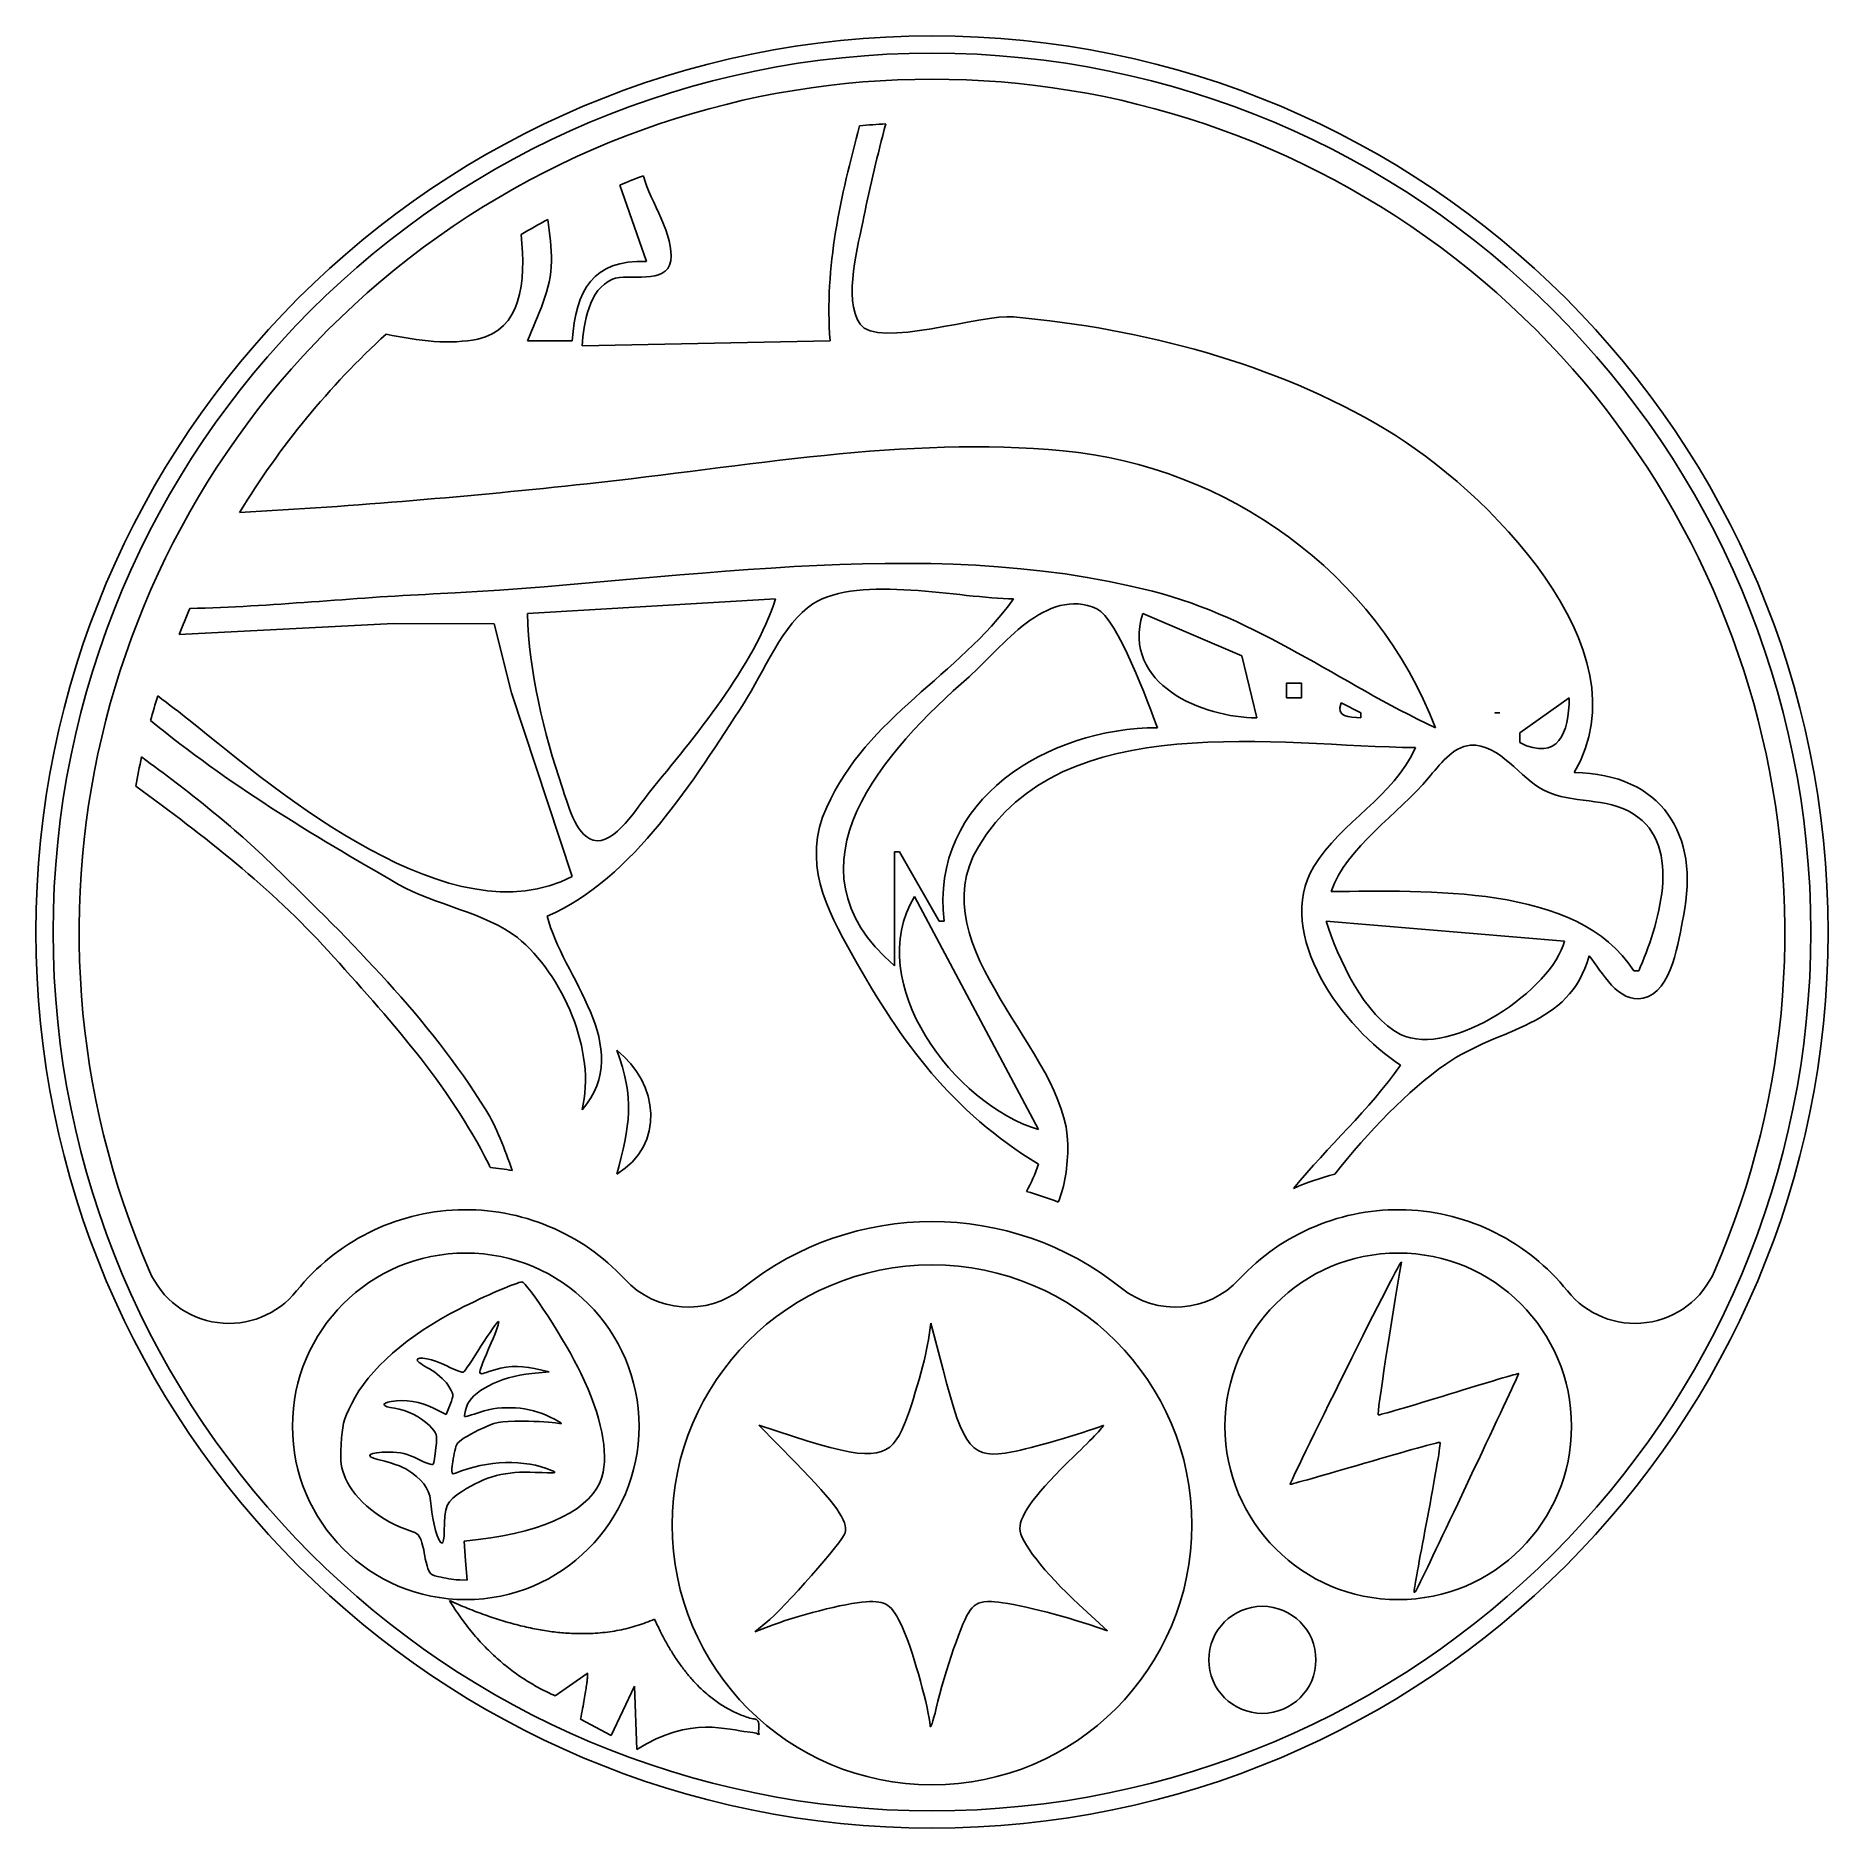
# Model space of a CAD drawing. Header units: millimetres. Extents: x -20.7 to 20.7, y -20.7 to 20.7.
import ezdxf

# ---------------------------------------------------------------- set-up
doc = ezdxf.new("R2010")
doc.units = ezdxf.units.MM
doc.layers.get('0').update_dxf_attribs({"linetype": 'CONTINUOUS'})

msp = doc.modelspace()

# ---------------------------------------------------------------- linework, layer by layer
for p, q in [((-7.208, 17.239), (-6.588, 15.479)), ((-7.208, 17.239), (-6.588, 15.479)), ((-7.208, 17.239), (-6.588, 15.479)), ((-7.208, 17.239), (-6.588, 15.479)), ((-7.208, 17.239), (-6.588, 15.479)), ((-7.208, 17.239), (-6.588, 15.479)), ((-8.306, 13.647), (-9.337, 13.647)), ((-8.306, 13.647), (-9.337, 13.647)), ((-8.306, 13.647), (-9.337, 13.647)), ((-8.306, 13.647), (-9.337, 13.647)), ((-8.306, 13.647), (-9.337, 13.647)), ((-8.306, 13.647), (-9.337, 13.647)), ((-2.352, 13.647), (-8.077, 13.532)), ((-2.352, 13.647), (-8.077, 13.532)), ((-2.352, 13.647), (-8.077, 13.532)), ((-2.352, 13.647), (-8.077, 13.532)), ((-2.352, 13.647), (-8.077, 13.532)), ((-2.352, 13.647), (-8.077, 13.532)), ((-9.337, 7.349), (-3.611, 7.692)), ((-9.337, 7.349), (-3.611, 7.692)), ((-9.337, 7.349), (-3.611, 7.692)), ((-9.337, 7.349), (-3.611, 7.692)), ((-9.337, 7.349), (-3.611, 7.692)), ((-9.337, 7.349), (-3.611, 7.692)), ((-17.377, 6.868), (-12.428, 7.118)), ((-17.377, 6.868), (-12.428, 7.118)), ((-17.377, 6.868), (-12.428, 7.118)), ((-17.377, 6.868), (-12.428, 7.118)), ((-17.377, 6.868), (-12.428, 7.118)), ((-17.377, 6.868), (-12.428, 7.118)), ((-12.428, 7.118), (-10.109, 7.116)), ((-12.428, 7.118), (-10.109, 7.116)), ((-12.428, 7.118), (-10.109, 7.116)), ((-12.428, 7.118), (-10.109, 7.116)), ((-12.428, 7.118), (-10.109, 7.116)), ((-12.428, 7.118), (-10.109, 7.116)), ((-10.109, 7.116), (-9.703, 5.517)), ((-10.109, 7.116), (-9.703, 5.517)), ((-10.109, 7.116), (-9.703, 5.517)), ((-10.109, 7.116), (-9.703, 5.517)), ((-10.109, 7.116), (-9.703, 5.517)), ((-10.109, 7.116), (-9.703, 5.517)), ((4.863, 7.349), (7.15, 6.375)), ((4.863, 7.349), (7.15, 6.375)), ((4.863, 7.349), (7.15, 6.375)), ((4.863, 7.349), (7.15, 6.375)), ((4.863, 7.349), (7.15, 6.375)), ((4.863, 7.349), (7.15, 6.375)), ((7.15, 6.375), (7.496, 4.944)), ((7.15, 6.375), (7.496, 4.944)), ((7.15, 6.375), (7.496, 4.944)), ((7.15, 6.375), (7.496, 4.944)), ((7.15, 6.375), (7.496, 4.944)), ((7.15, 6.375), (7.496, 4.944)), ((-9.703, 5.517), (-8.306, 1.28)), ((-9.703, 5.517), (-8.306, 1.28)), ((-9.703, 5.517), (-8.306, 1.28)), ((-9.703, 5.517), (-8.306, 1.28)), ((-9.703, 5.517), (-8.306, 1.28)), ((-9.703, 5.517), (-8.306, 1.28)), ((13.565, 4.6), (14.71, 5.402)), ((13.565, 4.6), (14.71, 5.402)), ((13.565, 4.6), (14.71, 5.402)), ((13.565, 4.6), (14.71, 5.402)), ((13.565, 4.6), (14.71, 5.402)), ((13.565, 4.6), (14.71, 5.402)), ((9.443, 5.287), (9.901, 5.058)), ((9.443, 5.287), (9.901, 5.058)), ((9.443, 5.287), (9.901, 5.058)), ((9.443, 5.287), (9.901, 5.058)), ((9.443, 5.287), (9.901, 5.058)), ((9.443, 5.287), (9.901, 5.058)), ((9.901, 5.058), (9.901, 4.944)), ((9.901, 5.058), (9.901, 4.944)), ((9.901, 5.058), (9.901, 4.944)), ((9.901, 5.058), (9.901, 4.944)), ((9.901, 5.058), (9.901, 4.944)), ((9.901, 5.058), (9.901, 4.944)), ((13.565, 4.371), (13.565, 4.6)), ((13.565, 4.371), (13.565, 4.6)), ((13.565, 4.371), (13.565, 4.6)), ((13.565, 4.371), (13.565, 4.6)), ((13.565, 4.371), (13.565, 4.6)), ((13.565, 4.371), (13.565, 4.6)), ((-0.748, 1.852), (-0.863, 1.852)), ((-0.863, 1.852), (-0.863, -0.782)), ((-0.748, 1.852), (-0.863, 1.852)), ((-0.863, 1.852), (-0.863, -0.782)), ((-0.748, 1.852), (-0.863, 1.852)), ((-0.863, 1.852), (-0.863, -0.782)), ((-0.748, 1.852), (-0.863, 1.852)), ((-0.863, 1.852), (-0.863, -0.782)), ((-0.748, 1.852), (-0.863, 1.852)), ((-0.863, 1.852), (-0.863, -0.782)), ((-0.748, 1.852), (-0.863, 1.852)), ((-0.863, 1.852), (-0.863, -0.782)), ((0.168, 0.249), (-0.748, 1.852)), ((0.168, 0.249), (-0.748, 1.852)), ((0.168, 0.249), (-0.748, 1.852)), ((0.168, 0.249), (-0.748, 1.852)), ((0.168, 0.249), (-0.748, 1.852)), ((0.168, 0.249), (-0.748, 1.852)), ((-0.405, 0.822), (2.458, -4.56)), ((-0.405, 0.822), (2.458, -4.56)), ((-0.405, 0.822), (2.458, -4.56)), ((-0.405, 0.822), (2.458, -4.56)), ((-0.405, 0.822), (2.458, -4.56)), ((-0.405, 0.822), (2.458, -4.56)), ((0.282, 0.249), (0.168, 0.249)), ((0.282, 0.249), (0.168, 0.249)), ((0.282, 0.249), (0.168, 0.249)), ((0.282, 0.249), (0.168, 0.249)), ((0.282, 0.249), (0.168, 0.249)), ((0.282, 0.249), (0.168, 0.249)), ((9.099, 0.249), (14.596, -0.209)), ((9.099, 0.249), (14.596, -0.209)), ((9.099, 0.249), (14.596, -0.209)), ((9.099, 0.249), (14.596, -0.209)), ((9.099, 0.249), (14.596, -0.209)), ((9.099, 0.249), (14.596, -0.209)), ((16.314, -0.896), (16.199, -0.896)), ((16.314, -0.896), (16.199, -0.896)), ((16.314, -0.896), (16.199, -0.896)), ((16.314, -0.896), (16.199, -0.896)), ((16.314, -0.896), (16.199, -0.896)), ((16.314, -0.896), (16.199, -0.896)), ((-0.026, -9.031), (-0.084, -9.413)), ((-0.026, -9.031), (-0.084, -9.413)), ((-0.026, -9.031), (-0.084, -9.413)), ((0.255, -10.108), (-0.026, -9.031)), ((0.255, -10.108), (-0.026, -9.031)), ((0.255, -10.108), (-0.026, -9.031)), ((-8.84, -10.149), (-9.239, -10.19)), ((-8.84, -10.149), (-9.239, -10.19)), ((-8.84, -10.149), (-9.239, -10.19)), ((-9.178, -10.075), (-8.84, -10.149)), ((-9.178, -10.075), (-8.84, -10.149)), ((-9.178, -10.075), (-8.84, -10.149)), ((-11.49, -10.996), (-11.215, -11.139)), ((-11.49, -10.996), (-11.215, -11.139)), ((-11.49, -10.996), (-11.215, -11.139)), ((-11.215, -11.139), (-11.123, -10.906)), ((-11.215, -11.139), (-11.123, -10.906)), ((-11.215, -11.139), (-11.123, -10.906)), ((-3.196, -11.646), (-3.994, -11.387)), ((-3.994, -11.387), (-3.152, -12.248)), ((-3.196, -11.646), (-3.994, -11.387)), ((-3.994, -11.387), (-3.152, -12.248)), ((-3.196, -11.646), (-3.994, -11.387)), ((-3.994, -11.387), (-3.152, -12.248)), ((-10.8, -14.061), (-10.474, -14.023)), ((-10.8, -14.061), (-10.474, -14.023)), ((-10.8, -14.061), (-10.474, -14.023)), ((-10.765, -14.512), (-10.8, -14.061)), ((-10.765, -14.512), (-10.8, -14.061)), ((-10.765, -14.512), (-10.8, -14.061)), ((-10.73, -14.963), (-10.765, -14.512)), ((-10.73, -14.963), (-10.765, -14.512)), ((-10.73, -14.963), (-10.765, -14.512)), ((-10.895, -14.957), (-10.73, -14.963)), ((-10.895, -14.957), (-10.73, -14.963)), ((-10.895, -14.957), (-10.73, -14.963)), ((4.054, -16.132), (3.392, -15.523)), ((4.054, -16.132), (3.392, -15.523)), ((4.054, -16.132), (3.392, -15.523)), ((-3.832, -15.947), (-4.089, -16.154)), ((-3.832, -15.947), (-4.089, -16.154)), ((-3.832, -15.947), (-4.089, -16.154)), ((-4.089, -16.154), (-3.666, -15.994)), ((-4.089, -16.154), (-3.666, -15.994)), ((-4.089, -16.154), (-3.666, -15.994)), ((3.626, -15.988), (4.054, -16.132)), ((3.626, -15.988), (4.054, -16.132)), ((3.626, -15.988), (4.054, -16.132)), ((-7.961, -17.112), (-8.7, -17.629)), ((-6.867, -17.404), (-7.404, -18.543)), ((-6.814, -18.871), (-6.867, -17.404)), ((-7.404, -18.543), (-8.11, -18.169))]:
    msp.add_line(p, q)
msp.add_lwpolyline([(-7.091, -8.016, 0.393426), (-4.373, -8.219, -0.35083), (4.373, -8.219, 0.393426), (7.091, -8.016, -0.458612), (14.665, -8.285, 0.565024), (18.061, -7.83, 1.523453), (-18.061, -7.83, 0.565024), (-14.665, -8.285, -0.458612)], format="xyb", close=True)
for points in [[(8.183, 5.402), (8.183, 5.746), (8.527, 5.746), (8.527, 5.402)], [(8.183, 5.402), (8.183, 5.746), (8.527, 5.746), (8.527, 5.402)], [(8.183, 5.402), (8.183, 5.746), (8.527, 5.746), (8.527, 5.402)], [(8.183, 5.402), (8.183, 5.746), (8.527, 5.746), (8.527, 5.402)], [(8.183, 5.402), (8.183, 5.746), (8.527, 5.746), (8.527, 5.402)], [(8.183, 5.402), (8.183, 5.746), (8.527, 5.746), (8.527, 5.402)], [(13.107, 5.058), (12.993, 5.058)], [(13.107, 5.058), (12.993, 5.058)], [(13.107, 5.058), (12.993, 5.058)], [(13.107, 5.058), (12.993, 5.058)], [(13.107, 5.058), (12.993, 5.058)], [(13.107, 5.058), (12.993, 5.058)]]:
    msp.add_lwpolyline(points, close=True)
for centre, radius in [((0, 0), 20.685), ((0, 0), 20.685), ((0, 0), 20.285), ((-10.762, -11.41), 4), ((10.762, -11.41), 4), ((0, -13.685), 6), ((7.625, -16.8), 1.236)]:
    msp.add_circle(centre, radius)
for centre, radius, start, end in [((0, 0), 18.685, 93.2708, 95.1293), ((0, 0), 18.685, 93.2708, 95.1293), ((0, 0), 18.685, 93.2708, 95.1293), ((0, 0), 18.685, 93.2708, 95.1293), ((0, 0), 18.685, 93.2708, 95.1293), ((0, 0), 18.685, 93.2708, 95.1293), ((0, 0), 18.685, 110.8894, 112.6903), ((0, 0), 18.685, 110.8894, 112.6903), ((0, 0), 18.685, 110.8894, 112.6903), ((0, 0), 18.685, 110.8894, 112.6903), ((0, 0), 18.685, 110.8894, 112.6903), ((0, 0), 18.685, 110.8894, 112.6903), ((0, 0), 18.685, 118.3297, 120.4934), ((0, 0), 18.685, 118.3297, 120.4934), ((0, 0), 18.685, 118.3297, 120.4934), ((0, 0), 18.685, 118.3297, 120.4934), ((0, 0), 18.685, 118.3297, 120.4934), ((0, 0), 18.685, 118.3297, 120.4934), ((0, 0), 18.685, 132.3845, 148.788), ((0, 0), 18.685, 132.3845, 148.788), ((0, 0), 18.685, 132.3845, 148.788), ((0, 0), 18.685, 132.3845, 148.788), ((0, 0), 18.685, 132.3845, 148.788), ((0, 0), 18.685, 132.3845, 148.788), ((0, 0), 18.685, 156.4375, 158.4358), ((0, 0), 18.685, 156.4375, 158.4358), ((0, 0), 18.685, 156.4375, 158.4358), ((0, 0), 18.685, 156.4375, 158.4358), ((0, 0), 18.685, 156.4375, 158.4358), ((0, 0), 18.685, 156.4375, 158.4358), ((0, 0), 18.685, 163.0452, 164.8663), ((0, 0), 18.685, 163.0452, 164.8663), ((0, 0), 18.685, 163.0452, 164.8663), ((0, 0), 18.685, 163.0452, 164.8663), ((0, 0), 18.685, 163.0452, 164.8663), ((0, 0), 18.685, 163.0452, 164.8663), ((0, 0), 18.685, 167.5134, 169.6172), ((0, 0), 18.685, 167.5134, 169.6172), ((-10.762, -11.41), 6, 79.6747, 84.5698), ((-10.762, -11.41), 6, 79.6747, 84.5698), ((10.762, -11.41), 6, 104.1294, 113.7592), ((10.762, -11.41), 6, 104.1294, 113.7592), ((10.762, -11.41), 6, 104.1294, 113.7592), ((10.762, -11.41), 6, 104.1294, 113.7592), ((10.762, -11.41), 6, 104.1294, 113.7592), ((10.762, -11.41), 6, 104.1294, 113.7592), ((0, -13.685), 8, 68.6285, 74.1806), ((0, -13.685), 8, 68.6285, 74.1806), ((0, -13.685), 8, 68.6285, 74.1806), ((0, -13.685), 8, 68.6285, 74.1806), ((0, -13.685), 8, 68.6285, 74.1806), ((0, -13.685), 8, 68.6285, 74.1806)]:
    msp.add_arc(centre, radius, start, end)
for points, degree in [([(-1.573, 16.509), (-1.431, 17.23), (-1.252, 17.943), (-1.066, 18.655)], 3), ([(-1.573, 16.509), (-1.431, 17.23), (-1.252, 17.943), (-1.066, 18.655)], 3), ([(-1.573, 16.509), (-1.431, 17.23), (-1.252, 17.943), (-1.066, 18.655)], 3), ([(-1.573, 16.509), (-1.431, 17.23), (-1.252, 17.943), (-1.066, 18.655)], 3), ([(-1.573, 16.509), (-1.431, 17.23), (-1.252, 17.943), (-1.066, 18.655)], 3), ([(-1.573, 16.509), (-1.431, 17.23), (-1.252, 17.943), (-1.066, 18.655)], 3), ([(-1.671, 18.61), (-2.107, 16.986), (-2.487, 15.355), (-2.352, 13.647)], 3), ([(-1.671, 18.61), (-2.107, 16.986), (-2.487, 15.355), (-2.352, 13.647)], 3), ([(-1.671, 18.61), (-2.107, 16.986), (-2.487, 15.355), (-2.352, 13.647)], 3), ([(-1.671, 18.61), (-2.107, 16.986), (-2.487, 15.355), (-2.352, 13.647)], 3), ([(-1.671, 18.61), (-2.107, 16.986), (-2.487, 15.355), (-2.352, 13.647)], 3), ([(-1.671, 18.61), (-2.107, 16.986), (-2.487, 15.355), (-2.352, 13.647)], 3), ([(-6.654, 17.426), (-6.657, 17.436), (-6.66, 17.446), (-6.662, 17.457)], 3), ([(-6.654, 17.426), (-6.657, 17.436), (-6.66, 17.446), (-6.662, 17.457)], 3), ([(-6.654, 17.426), (-6.657, 17.436), (-6.66, 17.446), (-6.662, 17.457)], 3), ([(-6.654, 17.426), (-6.657, 17.436), (-6.66, 17.446), (-6.662, 17.457)], 3), ([(-6.654, 17.426), (-6.657, 17.436), (-6.66, 17.446), (-6.662, 17.457)], 3), ([(-6.654, 17.426), (-6.657, 17.436), (-6.66, 17.446), (-6.662, 17.457)], 3), ([(-6.031, 15.493), (-5.938, 16.057), (-6.503, 16.88), (-6.654, 17.426)], 3), ([(-6.031, 15.493), (-5.938, 16.057), (-6.503, 16.88), (-6.654, 17.426)], 3), ([(-6.031, 15.493), (-5.938, 16.057), (-6.503, 16.88), (-6.654, 17.426)], 3), ([(-6.031, 15.493), (-5.938, 16.057), (-6.503, 16.88), (-6.654, 17.426)], 3), ([(-6.031, 15.493), (-5.938, 16.057), (-6.503, 16.88), (-6.654, 17.426)], 3), ([(-6.031, 15.493), (-5.938, 16.057), (-6.503, 16.88), (-6.654, 17.426)], 3), ([(-8.785, 15.479), (-8.784, 15.784), (-8.817, 16.109), (-8.867, 16.447)], 3), ([(-8.785, 15.479), (-8.784, 15.784), (-8.817, 16.109), (-8.867, 16.447)], 3), ([(-8.785, 15.479), (-8.784, 15.784), (-8.817, 16.109), (-8.867, 16.447)], 3), ([(-8.785, 15.479), (-8.784, 15.784), (-8.817, 16.109), (-8.867, 16.447)], 3), ([(-8.785, 15.479), (-8.784, 15.784), (-8.817, 16.109), (-8.867, 16.447)], 3), ([(-8.785, 15.479), (-8.784, 15.784), (-8.817, 16.109), (-8.867, 16.447)], 3), ([(-1.661, 14.027), (-2.058, 14.617), (-1.697, 15.873), (-1.573, 16.509)], 3), ([(-1.661, 14.027), (-2.058, 14.617), (-1.697, 15.873), (-1.573, 16.509)], 3), ([(-1.661, 14.027), (-2.058, 14.617), (-1.697, 15.873), (-1.573, 16.509)], 3), ([(-1.661, 14.027), (-2.058, 14.617), (-1.697, 15.873), (-1.573, 16.509)], 3), ([(-1.661, 14.027), (-2.058, 14.617), (-1.697, 15.873), (-1.573, 16.509)], 3), ([(-1.661, 14.027), (-2.058, 14.617), (-1.697, 15.873), (-1.573, 16.509)], 3), ([(-9.482, 16.101), (-9.37, 14.992), (-9.483, 13.896), (-10.484, 13.686)], 3), ([(-9.482, 16.101), (-9.37, 14.992), (-9.483, 13.896), (-10.484, 13.686)], 3), ([(-9.482, 16.101), (-9.37, 14.992), (-9.483, 13.896), (-10.484, 13.686)], 3), ([(-9.482, 16.101), (-9.37, 14.992), (-9.483, 13.896), (-10.484, 13.686)], 3), ([(-9.482, 16.101), (-9.37, 14.992), (-9.483, 13.896), (-10.484, 13.686)], 3), ([(-9.482, 16.101), (-9.37, 14.992), (-9.483, 13.896), (-10.484, 13.686)], 3), ([(-9.337, 13.647), (-9.097, 14.231), (-8.787, 14.831), (-8.785, 15.479)], 3), ([(-9.337, 13.647), (-9.097, 14.231), (-8.787, 14.831), (-8.785, 15.479)], 3), ([(-9.337, 13.647), (-9.097, 14.231), (-8.787, 14.831), (-8.785, 15.479)], 3), ([(-9.337, 13.647), (-9.097, 14.231), (-8.787, 14.831), (-8.785, 15.479)], 3), ([(-9.337, 13.647), (-9.097, 14.231), (-8.787, 14.831), (-8.785, 15.479)], 3), ([(-9.337, 13.647), (-9.097, 14.231), (-8.787, 14.831), (-8.785, 15.479)], 3), ([(-6.588, 15.479), (-7.839, 15.52), (-8.213, 14.816), (-8.306, 13.647)], 3), ([(-6.588, 15.479), (-7.839, 15.52), (-8.213, 14.816), (-8.306, 13.647)], 3), ([(-6.588, 15.479), (-7.839, 15.52), (-8.213, 14.816), (-8.306, 13.647)], 3), ([(-6.588, 15.479), (-7.839, 15.52), (-8.213, 14.816), (-8.306, 13.647)], 3), ([(-6.588, 15.479), (-7.839, 15.52), (-8.213, 14.816), (-8.306, 13.647)], 3), ([(-6.588, 15.479), (-7.839, 15.52), (-8.213, 14.816), (-8.306, 13.647)], 3), ([(-7.378, 15.066), (-7, 15.222), (-6.127, 14.914), (-6.031, 15.493)], 3), ([(-7.378, 15.066), (-7, 15.222), (-6.127, 14.914), (-6.031, 15.493)], 3), ([(-7.378, 15.066), (-7, 15.222), (-6.127, 14.914), (-6.031, 15.493)], 3), ([(-7.378, 15.066), (-7, 15.222), (-6.127, 14.914), (-6.031, 15.493)], 3), ([(-7.378, 15.066), (-7, 15.222), (-6.127, 14.914), (-6.031, 15.493)], 3), ([(-7.378, 15.066), (-7, 15.222), (-6.127, 14.914), (-6.031, 15.493)], 3), ([(-8.077, 13.532), (-8.033, 14.043), (-7.92, 14.843), (-7.378, 15.066)], 3), ([(-8.077, 13.532), (-8.033, 14.043), (-7.92, 14.843), (-7.378, 15.066)], 3), ([(-8.077, 13.532), (-8.033, 14.043), (-7.92, 14.843), (-7.378, 15.066)], 3), ([(-8.077, 13.532), (-8.033, 14.043), (-7.92, 14.843), (-7.378, 15.066)], 3), ([(-8.077, 13.532), (-8.033, 14.043), (-7.92, 14.843), (-7.378, 15.066)], 3), ([(-8.077, 13.532), (-8.033, 14.043), (-7.92, 14.843), (-7.378, 15.066)], 3), ([(1.885, 14.2), (1.166, 14.268), (-1.277, 13.454), (-1.661, 14.027)], 3), ([(1.885, 14.2), (1.166, 14.268), (-1.277, 13.454), (-1.661, 14.027)], 3), ([(1.885, 14.2), (1.166, 14.268), (-1.277, 13.454), (-1.661, 14.027)], 3), ([(1.885, 14.2), (1.166, 14.268), (-1.277, 13.454), (-1.661, 14.027)], 3), ([(1.885, 14.2), (1.166, 14.268), (-1.277, 13.454), (-1.661, 14.027)], 3), ([(1.885, 14.2), (1.166, 14.268), (-1.277, 13.454), (-1.661, 14.027)], 3), ([(10.473, 11.601), (7.887, 13.149), (4.864, 13.917), (1.885, 14.2)], 3), ([(10.473, 11.601), (7.887, 13.149), (4.864, 13.917), (1.885, 14.2)], 3), ([(10.473, 11.601), (7.887, 13.149), (4.864, 13.917), (1.885, 14.2)], 3), ([(10.473, 11.601), (7.887, 13.149), (4.864, 13.917), (1.885, 14.2)], 3), ([(10.473, 11.601), (7.887, 13.149), (4.864, 13.917), (1.885, 14.2)], 3), ([(10.473, 11.601), (7.887, 13.149), (4.864, 13.917), (1.885, 14.2)], 3), ([(-10.484, 13.686), (-11.109, 13.555), (-11.857, 13.639), (-12.596, 13.801)], 3), ([(-10.484, 13.686), (-11.109, 13.555), (-11.857, 13.639), (-12.596, 13.801)], 3), ([(-10.484, 13.686), (-11.109, 13.555), (-11.857, 13.639), (-12.596, 13.801)], 3), ([(-10.484, 13.686), (-11.109, 13.555), (-11.857, 13.639), (-12.596, 13.801)], 3), ([(-10.484, 13.686), (-11.109, 13.555), (-11.857, 13.639), (-12.596, 13.801)], 3), ([(-10.484, 13.686), (-11.109, 13.555), (-11.857, 13.639), (-12.596, 13.801)], 3), ([(14.825, 3.684), (16.515, 6.521), (12.775, 10.223), (10.473, 11.601)], 3), ([(14.825, 3.684), (16.515, 6.521), (12.775, 10.223), (10.473, 11.601)], 3), ([(14.825, 3.684), (16.515, 6.521), (12.775, 10.223), (10.473, 11.601)], 3), ([(14.825, 3.684), (16.515, 6.521), (12.775, 10.223), (10.473, 11.601)], 3), ([(14.825, 3.684), (16.515, 6.521), (12.775, 10.223), (10.473, 11.601)], 3), ([(14.825, 3.684), (16.515, 6.521), (12.775, 10.223), (10.473, 11.601)], 3), ([(-7.963, 10.345), (-4.356, 10.731), (-0.608, 11.456), (3.03, 11.108)], 3), ([(-7.963, 10.345), (-4.356, 10.731), (-0.608, 11.456), (3.03, 11.108)], 3), ([(-7.963, 10.345), (-4.356, 10.731), (-0.608, 11.456), (3.03, 11.108)], 3), ([(-7.963, 10.345), (-4.356, 10.731), (-0.608, 11.456), (3.03, 11.108)], 3), ([(-7.963, 10.345), (-4.356, 10.731), (-0.608, 11.456), (3.03, 11.108)], 3), ([(-7.963, 10.345), (-4.356, 10.731), (-0.608, 11.456), (3.03, 11.108)], 3), ([(3.03, 11.108), (6.797, 10.748), (10.262, 8.299), (11.619, 4.715)], 3), ([(3.03, 11.108), (6.797, 10.748), (10.262, 8.299), (11.619, 4.715)], 3), ([(3.03, 11.108), (6.797, 10.748), (10.262, 8.299), (11.619, 4.715)], 3), ([(3.03, 11.108), (6.797, 10.748), (10.262, 8.299), (11.619, 4.715)], 3), ([(3.03, 11.108), (6.797, 10.748), (10.262, 8.299), (11.619, 4.715)], 3), ([(3.03, 11.108), (6.797, 10.748), (10.262, 8.299), (11.619, 4.715)], 3), ([(-15.98, 9.683), (-13.309, 9.826), (-10.648, 10.057), (-7.963, 10.345)], 3), ([(-15.98, 9.683), (-13.309, 9.826), (-10.648, 10.057), (-7.963, 10.345)], 3), ([(-15.98, 9.683), (-13.309, 9.826), (-10.648, 10.057), (-7.963, 10.345)], 3), ([(-15.98, 9.683), (-13.309, 9.826), (-10.648, 10.057), (-7.963, 10.345)], 3), ([(-15.98, 9.683), (-13.309, 9.826), (-10.648, 10.057), (-7.963, 10.345)], 3), ([(-15.98, 9.683), (-13.309, 9.826), (-10.648, 10.057), (-7.963, 10.345)], 3), ([(5.092, 7.866), (-0.223, 9.228), (-6.129, 8.038), (-11.512, 7.802)], 3), ([(5.092, 7.866), (-0.223, 9.228), (-6.129, 8.038), (-11.512, 7.802)], 3), ([(5.092, 7.866), (-0.223, 9.228), (-6.129, 8.038), (-11.512, 7.802)], 3), ([(5.092, 7.866), (-0.223, 9.228), (-6.129, 8.038), (-11.512, 7.802)], 3), ([(5.092, 7.866), (-0.223, 9.228), (-6.129, 8.038), (-11.512, 7.802)], 3), ([(5.092, 7.866), (-0.223, 9.228), (-6.129, 8.038), (-11.512, 7.802)], 3), ([(-2.75, 7.574), (-1.662, 8.265), (0.657, 7.692), (1.885, 7.692)], 3), ([(-2.75, 7.574), (-1.662, 8.265), (0.657, 7.692), (1.885, 7.692)], 3), ([(-2.75, 7.574), (-1.662, 8.265), (0.657, 7.692), (1.885, 7.692)], 3), ([(-2.75, 7.574), (-1.662, 8.265), (0.657, 7.692), (1.885, 7.692)], 3), ([(-2.75, 7.574), (-1.662, 8.265), (0.657, 7.692), (1.885, 7.692)], 3), ([(-2.75, 7.574), (-1.662, 8.265), (0.657, 7.692), (1.885, 7.692)], 3), ([(11.619, 4.715), (9.402, 5.751), (7.512, 7.246), (5.092, 7.866)], 3), ([(11.619, 4.715), (9.402, 5.751), (7.512, 7.246), (5.092, 7.866)], 3), ([(11.619, 4.715), (9.402, 5.751), (7.512, 7.246), (5.092, 7.866)], 3), ([(11.619, 4.715), (9.402, 5.751), (7.512, 7.246), (5.092, 7.866)], 3), ([(11.619, 4.715), (9.402, 5.751), (7.512, 7.246), (5.092, 7.866)], 3), ([(11.619, 4.715), (9.402, 5.751), (7.512, 7.246), (5.092, 7.866)], 3), ([(-11.512, 7.802), (-13.385, 7.72), (-15.252, 7.508), (-17.127, 7.469)], 3), ([(-11.512, 7.802), (-13.385, 7.72), (-15.252, 7.508), (-17.127, 7.469)], 3), ([(-11.512, 7.802), (-13.385, 7.72), (-15.252, 7.508), (-17.127, 7.469)], 3), ([(-11.512, 7.802), (-13.385, 7.72), (-15.252, 7.508), (-17.127, 7.469)], 3), ([(-11.512, 7.802), (-13.385, 7.72), (-15.252, 7.508), (-17.127, 7.469)], 3), ([(-11.512, 7.802), (-13.385, 7.72), (-15.252, 7.508), (-17.127, 7.469)], 3), ([(-3.611, 7.692), (-4.109, 6.13), (-5.492, 4.484), (-6.523, 3.226)], 3), ([(-3.611, 7.692), (-4.109, 6.13), (-5.492, 4.484), (-6.523, 3.226)], 3), ([(-3.611, 7.692), (-4.109, 6.13), (-5.492, 4.484), (-6.523, 3.226)], 3), ([(-3.611, 7.692), (-4.109, 6.13), (-5.492, 4.484), (-6.523, 3.226)], 3), ([(-3.611, 7.692), (-4.109, 6.13), (-5.492, 4.484), (-6.523, 3.226)], 3), ([(-3.611, 7.692), (-4.109, 6.13), (-5.492, 4.484), (-6.523, 3.226)], 3), ([(-4.338, 5.287), (-3.9, 5.957), (-3.438, 7.138), (-2.75, 7.574)], 3), ([(-4.338, 5.287), (-3.9, 5.957), (-3.438, 7.138), (-2.75, 7.574)], 3), ([(-4.338, 5.287), (-3.9, 5.957), (-3.438, 7.138), (-2.75, 7.574)], 3), ([(-4.338, 5.287), (-3.9, 5.957), (-3.438, 7.138), (-2.75, 7.574)], 3), ([(-4.338, 5.287), (-3.9, 5.957), (-3.438, 7.138), (-2.75, 7.574)], 3), ([(-4.338, 5.287), (-3.9, 5.957), (-3.438, 7.138), (-2.75, 7.574)], 3), ([(1.885, 7.692), (0.611, 5.92), (-1.493, 4.969), (-2.43, 2.883)], 3), ([(1.885, 7.692), (0.611, 5.92), (-1.493, 4.969), (-2.43, 2.883)], 3), ([(1.885, 7.692), (0.611, 5.92), (-1.493, 4.969), (-2.43, 2.883)], 3), ([(1.885, 7.692), (0.611, 5.92), (-1.493, 4.969), (-2.43, 2.883)], 3), ([(1.885, 7.692), (0.611, 5.92), (-1.493, 4.969), (-2.43, 2.883)], 3), ([(1.885, 7.692), (0.611, 5.92), (-1.493, 4.969), (-2.43, 2.883)], 3), ([(0.855, 5.893), (1.619, 6.566), (2.63, 7.989), (3.806, 7.46)], 3), ([(0.855, 5.893), (1.619, 6.566), (2.63, 7.989), (3.806, 7.46)], 3), ([(0.855, 5.893), (1.619, 6.566), (2.63, 7.989), (3.806, 7.46)], 3), ([(0.855, 5.893), (1.619, 6.566), (2.63, 7.989), (3.806, 7.46)], 3), ([(0.855, 5.893), (1.619, 6.566), (2.63, 7.989), (3.806, 7.46)], 3), ([(0.855, 5.893), (1.619, 6.566), (2.63, 7.989), (3.806, 7.46)], 3), ([(3.806, 7.46), (4.276, 7.248), (5.004, 5.241), (5.206, 4.715)], 3), ([(3.806, 7.46), (4.276, 7.248), (5.004, 5.241), (5.206, 4.715)], 3), ([(3.806, 7.46), (4.276, 7.248), (5.004, 5.241), (5.206, 4.715)], 3), ([(3.806, 7.46), (4.276, 7.248), (5.004, 5.241), (5.206, 4.715)], 3), ([(3.806, 7.46), (4.276, 7.248), (5.004, 5.241), (5.206, 4.715)], 3), ([(3.806, 7.46), (4.276, 7.248), (5.004, 5.241), (5.206, 4.715)], 3), ([(-8.535, 3.341), (-8.959, 4.594), (-9.309, 6.021), (-9.337, 7.349)], 3), ([(-8.535, 3.341), (-8.959, 4.594), (-9.309, 6.021), (-9.337, 7.349)], 3), ([(-8.535, 3.341), (-8.959, 4.594), (-9.309, 6.021), (-9.337, 7.349)], 3), ([(-8.535, 3.341), (-8.959, 4.594), (-9.309, 6.021), (-9.337, 7.349)], 3), ([(-8.535, 3.341), (-8.959, 4.594), (-9.309, 6.021), (-9.337, 7.349)], 3), ([(-8.535, 3.341), (-8.959, 4.594), (-9.309, 6.021), (-9.337, 7.349)], 3), ([(7.496, 4.944), (6.262, 4.944), (4.365, 5.711), (4.863, 7.349)], 3), ([(7.496, 4.944), (6.262, 4.944), (4.365, 5.711), (4.863, 7.349)], 3), ([(7.496, 4.944), (6.262, 4.944), (4.365, 5.711), (4.863, 7.349)], 3), ([(7.496, 4.944), (6.262, 4.944), (4.365, 5.711), (4.863, 7.349)], 3), ([(7.496, 4.944), (6.262, 4.944), (4.365, 5.711), (4.863, 7.349)], 3), ([(7.496, 4.944), (6.262, 4.944), (4.365, 5.711), (4.863, 7.349)], 3), ([(-0.863, -0.782), (-3.553, 1.523), (-1.066, 4.202), (0.855, 5.893)], 3), ([(-0.863, -0.782), (-3.553, 1.523), (-1.066, 4.202), (0.855, 5.893)], 3), ([(-0.863, -0.782), (-3.553, 1.523), (-1.066, 4.202), (0.855, 5.893)], 3), ([(-0.863, -0.782), (-3.553, 1.523), (-1.066, 4.202), (0.855, 5.893)], 3), ([(-0.863, -0.782), (-3.553, 1.523), (-1.066, 4.202), (0.855, 5.893)], 3), ([(-0.863, -0.782), (-3.553, 1.523), (-1.066, 4.202), (0.855, 5.893)], 3), ([(-17.123, 4.874), (-17.356, 5.063), (-17.615, 5.252), (-17.873, 5.449)], 3), ([(-17.123, 4.874), (-17.356, 5.063), (-17.615, 5.252), (-17.873, 5.449)], 3), ([(-17.123, 4.874), (-17.356, 5.063), (-17.615, 5.252), (-17.873, 5.449)], 3), ([(-17.123, 4.874), (-17.356, 5.063), (-17.615, 5.252), (-17.873, 5.449)], 3), ([(-17.123, 4.874), (-17.356, 5.063), (-17.615, 5.252), (-17.873, 5.449)], 3), ([(-17.123, 4.874), (-17.356, 5.063), (-17.615, 5.252), (-17.873, 5.449)], 3), ([(14.71, 5.402), (14.703, 4.593), (14.457, 3.929), (13.565, 4.371)], 3), ([(14.71, 5.402), (14.703, 4.593), (14.457, 3.929), (13.565, 4.371)], 3), ([(14.71, 5.402), (14.703, 4.593), (14.457, 3.929), (13.565, 4.371)], 3), ([(14.71, 5.402), (14.703, 4.593), (14.457, 3.929), (13.565, 4.371)], 3), ([(14.71, 5.402), (14.703, 4.593), (14.457, 3.929), (13.565, 4.371)], 3), ([(14.71, 5.402), (14.703, 4.593), (14.457, 3.929), (13.565, 4.371)], 3), ([(-8.879, 0.364), (-6.886, 1.235), (-5.491, 3.521), (-4.338, 5.287)], 3), ([(-8.879, 0.364), (-6.886, 1.235), (-5.491, 3.521), (-4.338, 5.287)], 3), ([(-8.879, 0.364), (-6.886, 1.235), (-5.491, 3.521), (-4.338, 5.287)], 3), ([(-8.879, 0.364), (-6.886, 1.235), (-5.491, 3.521), (-4.338, 5.287)], 3), ([(-8.879, 0.364), (-6.886, 1.235), (-5.491, 3.521), (-4.338, 5.287)], 3), ([(-8.879, 0.364), (-6.886, 1.235), (-5.491, 3.521), (-4.338, 5.287)], 3), ([(9.901, 4.944), (9.62, 4.958), (9.318, 4.955), (9.443, 5.287)], 3), ([(9.901, 4.944), (9.62, 4.958), (9.318, 4.955), (9.443, 5.287)], 3), ([(9.901, 4.944), (9.62, 4.958), (9.318, 4.955), (9.443, 5.287)], 3), ([(9.901, 4.944), (9.62, 4.958), (9.318, 4.955), (9.443, 5.287)], 3), ([(9.901, 4.944), (9.62, 4.958), (9.318, 4.955), (9.443, 5.287)], 3), ([(9.901, 4.944), (9.62, 4.958), (9.318, 4.955), (9.443, 5.287)], 3), ([(-18.037, 4.878), (-16.26, 3.426), (-14.332, 2.254), (-12.314, 1.1)], 3), ([(-18.037, 4.878), (-16.26, 3.426), (-14.332, 2.254), (-12.314, 1.1)], 3), ([(-18.037, 4.878), (-16.26, 3.426), (-14.332, 2.254), (-12.314, 1.1)], 3), ([(-18.037, 4.878), (-16.26, 3.426), (-14.332, 2.254), (-12.314, 1.1)], 3), ([(-18.037, 4.878), (-16.26, 3.426), (-14.332, 2.254), (-12.314, 1.1)], 3), ([(-18.037, 4.878), (-16.26, 3.426), (-14.332, 2.254), (-12.314, 1.1)], 3), ([(-8.306, 1.28), (-11.063, -0.163), (-15.026, 3.169), (-17.123, 4.874)], 3), ([(-8.306, 1.28), (-11.063, -0.163), (-15.026, 3.169), (-17.123, 4.874)], 3), ([(-8.306, 1.28), (-11.063, -0.163), (-15.026, 3.169), (-17.123, 4.874)], 3), ([(-8.306, 1.28), (-11.063, -0.163), (-15.026, 3.169), (-17.123, 4.874)], 3), ([(-8.306, 1.28), (-11.063, -0.163), (-15.026, 3.169), (-17.123, 4.874)], 3), ([(-8.306, 1.28), (-11.063, -0.163), (-15.026, 3.169), (-17.123, 4.874)], 3), ([(5.206, 4.715), (2.689, 4.715), (-0.072, 3.048), (0.282, 0.249)], 3), ([(5.206, 4.715), (2.689, 4.715), (-0.072, 3.048), (0.282, 0.249)], 3), ([(5.206, 4.715), (2.689, 4.715), (-0.072, 3.048), (0.282, 0.249)], 3), ([(5.206, 4.715), (2.689, 4.715), (-0.072, 3.048), (0.282, 0.249)], 3), ([(5.206, 4.715), (2.689, 4.715), (-0.072, 3.048), (0.282, 0.249)], 3), ([(5.206, 4.715), (2.689, 4.715), (-0.072, 3.048), (0.282, 0.249)], 3), ([(1.07, 1.967), (2.99, 5.202), (8.007, 4.283), (11.161, 4.257)], 3), ([(1.07, 1.967), (2.99, 5.202), (8.007, 4.283), (11.161, 4.257)], 3), ([(1.07, 1.967), (2.99, 5.202), (8.007, 4.283), (11.161, 4.257)], 3), ([(1.07, 1.967), (2.99, 5.202), (8.007, 4.283), (11.161, 4.257)], 3), ([(1.07, 1.967), (2.99, 5.202), (8.007, 4.283), (11.161, 4.257)], 3), ([(1.07, 1.967), (2.99, 5.202), (8.007, 4.283), (11.161, 4.257)], 3), ([(11.161, 4.257), (10.648, 3.106), (9.444, 2.558), (8.811, 1.509)], 3), ([(11.161, 4.257), (10.648, 3.106), (9.444, 2.558), (8.811, 1.509)], 3), ([(11.161, 4.257), (10.648, 3.106), (9.444, 2.558), (8.811, 1.509)], 3), ([(11.161, 4.257), (10.648, 3.106), (9.444, 2.558), (8.811, 1.509)], 3), ([(11.161, 4.257), (10.648, 3.106), (9.444, 2.558), (8.811, 1.509)], 3), ([(11.161, 4.257), (10.648, 3.106), (9.444, 2.558), (8.811, 1.509)], 3), ([(11.464, 3.56), (11.699, 3.842), (12.024, 4.281), (12.425, 4.31)], 3), ([(11.464, 3.56), (11.699, 3.842), (12.024, 4.281), (12.425, 4.31)], 3), ([(11.464, 3.56), (11.699, 3.842), (12.024, 4.281), (12.425, 4.31)], 3), ([(11.464, 3.56), (11.699, 3.842), (12.024, 4.281), (12.425, 4.31)], 3), ([(11.464, 3.56), (11.699, 3.842), (12.024, 4.281), (12.425, 4.31)], 3), ([(11.464, 3.56), (11.699, 3.842), (12.024, 4.281), (12.425, 4.31)], 3), ([(12.425, 4.31), (13.106, 4.359), (13.584, 3.532), (14.138, 3.263)], 3), ([(12.425, 4.31), (13.106, 4.359), (13.584, 3.532), (14.138, 3.263)], 3), ([(12.425, 4.31), (13.106, 4.359), (13.584, 3.532), (14.138, 3.263)], 3), ([(12.425, 4.31), (13.106, 4.359), (13.584, 3.532), (14.138, 3.263)], 3), ([(12.425, 4.31), (13.106, 4.359), (13.584, 3.532), (14.138, 3.263)], 3), ([(12.425, 4.31), (13.106, 4.359), (13.584, 3.532), (14.138, 3.263)], 3), ([(-15.177, 1.507), (-16.136, 2.443), (-17.179, 3.258), (-18.243, 4.04)], 3), ([(-15.177, 1.507), (-16.136, 2.443), (-17.179, 3.258), (-18.243, 4.04)], 3), ([(-18.379, 3.367), (-16.8, 2.216), (-15.256, 1.02), (-13.937, -0.438)], 3), ([(-18.379, 3.367), (-16.8, 2.216), (-15.256, 1.02), (-13.937, -0.438)], 3), ([(-7.824, 2.121), (-8.238, 2.243), (-8.415, 2.987), (-8.535, 3.341)], 3), ([(-7.824, 2.121), (-8.238, 2.243), (-8.415, 2.987), (-8.535, 3.341)], 3), ([(-7.824, 2.121), (-8.238, 2.243), (-8.415, 2.987), (-8.535, 3.341)], 3), ([(-7.824, 2.121), (-8.238, 2.243), (-8.415, 2.987), (-8.535, 3.341)], 3), ([(-7.824, 2.121), (-8.238, 2.243), (-8.415, 2.987), (-8.535, 3.341)], 3), ([(-7.824, 2.121), (-8.238, 2.243), (-8.415, 2.987), (-8.535, 3.341)], 3), ([(9.214, 0.936), (9.561, 1.957), (10.775, 2.734), (11.464, 3.56)], 3), ([(9.214, 0.936), (9.561, 1.957), (10.775, 2.734), (11.464, 3.56)], 3), ([(9.214, 0.936), (9.561, 1.957), (10.775, 2.734), (11.464, 3.56)], 3), ([(9.214, 0.936), (9.561, 1.957), (10.775, 2.734), (11.464, 3.56)], 3), ([(9.214, 0.936), (9.561, 1.957), (10.775, 2.734), (11.464, 3.56)], 3), ([(9.214, 0.936), (9.561, 1.957), (10.775, 2.734), (11.464, 3.56)], 3), ([(17.343, 0.364), (17.728, 2.262), (16.849, 3.642), (14.825, 3.684)], 3), ([(17.343, 0.364), (17.728, 2.262), (16.849, 3.642), (14.825, 3.684)], 3), ([(17.343, 0.364), (17.728, 2.262), (16.849, 3.642), (14.825, 3.684)], 3), ([(17.343, 0.364), (17.728, 2.262), (16.849, 3.642), (14.825, 3.684)], 3), ([(17.343, 0.364), (17.728, 2.262), (16.849, 3.642), (14.825, 3.684)], 3), ([(17.343, 0.364), (17.728, 2.262), (16.849, 3.642), (14.825, 3.684)], 3), ([(-6.523, 3.226), (-6.777, 2.916), (-7.331, 1.975), (-7.824, 2.121)], 3), ([(-6.523, 3.226), (-6.777, 2.916), (-7.331, 1.975), (-7.824, 2.121)], 3), ([(-6.523, 3.226), (-6.777, 2.916), (-7.331, 1.975), (-7.824, 2.121)], 3), ([(-6.523, 3.226), (-6.777, 2.916), (-7.331, 1.975), (-7.824, 2.121)], 3), ([(-6.523, 3.226), (-6.777, 2.916), (-7.331, 1.975), (-7.824, 2.121)], 3), ([(-6.523, 3.226), (-6.777, 2.916), (-7.331, 1.975), (-7.824, 2.121)], 3), ([(14.138, 3.263), (14.783, 2.95), (15.551, 3.123), (16.188, 2.726)], 3), ([(14.138, 3.263), (14.783, 2.95), (15.551, 3.123), (16.188, 2.726)], 3), ([(14.138, 3.263), (14.783, 2.95), (15.551, 3.123), (16.188, 2.726)], 3), ([(14.138, 3.263), (14.783, 2.95), (15.551, 3.123), (16.188, 2.726)], 3), ([(14.138, 3.263), (14.783, 2.95), (15.551, 3.123), (16.188, 2.726)], 3), ([(14.138, 3.263), (14.783, 2.95), (15.551, 3.123), (16.188, 2.726)], 3), ([(-2.43, 2.883), (-2.998, 1.619), (-2.457, 0.561), (-1.828, -0.553)], 3), ([(-2.43, 2.883), (-2.998, 1.619), (-2.457, 0.561), (-1.828, -0.553)], 3), ([(-2.43, 2.883), (-2.998, 1.619), (-2.457, 0.561), (-1.828, -0.553)], 3), ([(-2.43, 2.883), (-2.998, 1.619), (-2.457, 0.561), (-1.828, -0.553)], 3), ([(-2.43, 2.883), (-2.998, 1.619), (-2.457, 0.561), (-1.828, -0.553)], 3), ([(-2.43, 2.883), (-2.998, 1.619), (-2.457, 0.561), (-1.828, -0.553)], 3), ([(16.188, 2.726), (17.369, 1.99), (16.751, 0.121), (16.314, -0.896)], 3), ([(16.188, 2.726), (17.369, 1.99), (16.751, 0.121), (16.314, -0.896)], 3), ([(16.188, 2.726), (17.369, 1.99), (16.751, 0.121), (16.314, -0.896)], 3), ([(16.188, 2.726), (17.369, 1.99), (16.751, 0.121), (16.314, -0.896)], 3), ([(16.188, 2.726), (17.369, 1.99), (16.751, 0.121), (16.314, -0.896)], 3), ([(16.188, 2.726), (17.369, 1.99), (16.751, 0.121), (16.314, -0.896)], 3), ([(3.135, -4.904), (3.117, -2.75), (-0.322, -0.378), (1.07, 1.967)], 3), ([(3.135, -4.904), (3.117, -2.75), (-0.322, -0.378), (1.07, 1.967)], 3), ([(3.135, -4.904), (3.117, -2.75), (-0.322, -0.378), (1.07, 1.967)], 3), ([(3.135, -4.904), (3.117, -2.75), (-0.322, -0.378), (1.07, 1.967)], 3), ([(3.135, -4.904), (3.117, -2.75), (-0.322, -0.378), (1.07, 1.967)], 3), ([(3.135, -4.904), (3.117, -2.75), (-0.322, -0.378), (1.07, 1.967)], 3), ([(-10.301, -4.102), (-11.624, -1.982), (-13.399, -0.227), (-15.177, 1.507)], 3), ([(-10.301, -4.102), (-11.624, -1.982), (-13.399, -0.227), (-15.177, 1.507)], 3), ([(8.811, 1.509), (7.872, -0.046), (9.506, -2.238), (10.817, -3.072)], 3), ([(8.811, 1.509), (7.872, -0.046), (9.506, -2.238), (10.817, -3.072)], 3), ([(8.811, 1.509), (7.872, -0.046), (9.506, -2.238), (10.817, -3.072)], 3), ([(8.811, 1.509), (7.872, -0.046), (9.506, -2.238), (10.817, -3.072)], 3), ([(8.811, 1.509), (7.872, -0.046), (9.506, -2.238), (10.817, -3.072)], 3), ([(8.811, 1.509), (7.872, -0.046), (9.506, -2.238), (10.817, -3.072)], 3), ([(-12.314, 1.1), (-11.487, 0.626), (-10.292, 0.445), (-9.57, -0.13)], 3), ([(-12.314, 1.1), (-11.487, 0.626), (-10.292, 0.445), (-9.57, -0.13)], 3), ([(-12.314, 1.1), (-11.487, 0.626), (-10.292, 0.445), (-9.57, -0.13)], 3), ([(-12.314, 1.1), (-11.487, 0.626), (-10.292, 0.445), (-9.57, -0.13)], 3), ([(-12.314, 1.1), (-11.487, 0.626), (-10.292, 0.445), (-9.57, -0.13)], 3), ([(-12.314, 1.1), (-11.487, 0.626), (-10.292, 0.445), (-9.57, -0.13)], 3), ([(16.199, -0.896), (14.909, 1.133), (11.374, 0.936), (9.214, 0.936)], 3), ([(16.199, -0.896), (14.909, 1.133), (11.374, 0.936), (9.214, 0.936)], 3), ([(16.199, -0.896), (14.909, 1.133), (11.374, 0.936), (9.214, 0.936)], 3), ([(16.199, -0.896), (14.909, 1.133), (11.374, 0.936), (9.214, 0.936)], 3), ([(16.199, -0.896), (14.909, 1.133), (11.374, 0.936), (9.214, 0.936)], 3), ([(16.199, -0.896), (14.909, 1.133), (11.374, 0.936), (9.214, 0.936)], 3), ([(2.458, -4.56), (0.516, -3.985), (-1.598, -1.169), (-0.405, 0.822)], 3), ([(2.458, -4.56), (0.516, -3.985), (-1.598, -1.169), (-0.405, 0.822)], 3), ([(2.458, -4.56), (0.516, -3.985), (-1.598, -1.169), (-0.405, 0.822)], 3), ([(2.458, -4.56), (0.516, -3.985), (-1.598, -1.169), (-0.405, 0.822)], 3), ([(2.458, -4.56), (0.516, -3.985), (-1.598, -1.169), (-0.405, 0.822)], 3), ([(2.458, -4.56), (0.516, -3.985), (-1.598, -1.169), (-0.405, 0.822)], 3), ([(-8.077, -4.102), (-6.821, -2.658), (-8.557, -1.005), (-8.879, 0.364)], 3), ([(-8.077, -4.102), (-6.821, -2.658), (-8.557, -1.005), (-8.879, 0.364)], 3), ([(-8.077, -4.102), (-6.821, -2.658), (-8.557, -1.005), (-8.879, 0.364)], 3), ([(-8.077, -4.102), (-6.821, -2.658), (-8.557, -1.005), (-8.879, 0.364)], 3), ([(-8.077, -4.102), (-6.821, -2.658), (-8.557, -1.005), (-8.879, 0.364)], 3), ([(-8.077, -4.102), (-6.821, -2.658), (-8.557, -1.005), (-8.879, 0.364)], 3), ([(10.817, -2.364), (9.987, -1.955), (9.366, -0.593), (9.099, 0.249)], 3), ([(10.817, -2.364), (9.987, -1.955), (9.366, -0.593), (9.099, 0.249)], 3), ([(10.817, -2.364), (9.987, -1.955), (9.366, -0.593), (9.099, 0.249)], 3), ([(10.817, -2.364), (9.987, -1.955), (9.366, -0.593), (9.099, 0.249)], 3), ([(10.817, -2.364), (9.987, -1.955), (9.366, -0.593), (9.099, 0.249)], 3), ([(10.817, -2.364), (9.987, -1.955), (9.366, -0.593), (9.099, 0.249)], 3), ([(16.416, -1.527), (17.084, -1.388), (17.233, -0.179), (17.343, 0.364)], 3), ([(16.416, -1.527), (17.084, -1.388), (17.233, -0.179), (17.343, 0.364)], 3), ([(16.416, -1.527), (17.084, -1.388), (17.233, -0.179), (17.343, 0.364)], 3), ([(16.416, -1.527), (17.084, -1.388), (17.233, -0.179), (17.343, 0.364)], 3), ([(16.416, -1.527), (17.084, -1.388), (17.233, -0.179), (17.343, 0.364)], 3), ([(16.416, -1.527), (17.084, -1.388), (17.233, -0.179), (17.343, 0.364)], 3), ([(-9.57, -0.13), (-8.524, -0.965), (-7.742, -2.776), (-8.077, -4.102)], 3), ([(-9.57, -0.13), (-8.524, -0.965), (-7.742, -2.776), (-8.077, -4.102)], 3), ([(-9.57, -0.13), (-8.524, -0.965), (-7.742, -2.776), (-8.077, -4.102)], 3), ([(-9.57, -0.13), (-8.524, -0.965), (-7.742, -2.776), (-8.077, -4.102)], 3), ([(-9.57, -0.13), (-8.524, -0.965), (-7.742, -2.776), (-8.077, -4.102)], 3), ([(-9.57, -0.13), (-8.524, -0.965), (-7.742, -2.776), (-8.077, -4.102)], 3), ([(14.596, -0.209), (14.341, -1.303), (11.979, -2.936), (10.817, -2.364)], 3), ([(14.596, -0.209), (14.341, -1.303), (11.979, -2.936), (10.817, -2.364)], 3), ([(14.596, -0.209), (14.341, -1.303), (11.979, -2.936), (10.817, -2.364)], 3), ([(14.596, -0.209), (14.341, -1.303), (11.979, -2.936), (10.817, -2.364)], 3), ([(14.596, -0.209), (14.341, -1.303), (11.979, -2.936), (10.817, -2.364)], 3), ([(14.596, -0.209), (14.341, -1.303), (11.979, -2.936), (10.817, -2.364)], 3), ([(-13.937, -0.438), (-12.568, -1.951), (-11.147, -3.517), (-10.231, -5.362)], 3), ([(-13.937, -0.438), (-12.568, -1.951), (-11.147, -3.517), (-10.231, -5.362)], 3), ([(-1.828, -0.553), (-0.678, -2.588), (0.436, -4.12), (2.458, -5.362)], 3), ([(-1.828, -0.553), (-0.678, -2.588), (0.436, -4.12), (2.458, -5.362)], 3), ([(-1.828, -0.553), (-0.678, -2.588), (0.436, -4.12), (2.458, -5.362)], 3), ([(-1.828, -0.553), (-0.678, -2.588), (0.436, -4.12), (2.458, -5.362)], 3), ([(-1.828, -0.553), (-0.678, -2.588), (0.436, -4.12), (2.458, -5.362)], 3), ([(-1.828, -0.553), (-0.678, -2.588), (0.436, -4.12), (2.458, -5.362)], 3), ([(11.858, -3.051), (13.092, -2.186), (14.713, -2.214), (15.168, -0.552)], 3), ([(11.858, -3.051), (13.092, -2.186), (14.713, -2.214), (15.168, -0.552)], 3), ([(11.858, -3.051), (13.092, -2.186), (14.713, -2.214), (15.168, -0.552)], 3), ([(11.858, -3.051), (13.092, -2.186), (14.713, -2.214), (15.168, -0.552)], 3), ([(11.858, -3.051), (13.092, -2.186), (14.713, -2.214), (15.168, -0.552)], 3), ([(11.858, -3.051), (13.092, -2.186), (14.713, -2.214), (15.168, -0.552)], 3), ([(15.168, -0.552), (15.478, -0.925), (15.827, -1.649), (16.416, -1.527)], 3), ([(15.168, -0.552), (15.478, -0.925), (15.827, -1.649), (16.416, -1.527)], 3), ([(15.168, -0.552), (15.478, -0.925), (15.827, -1.649), (16.416, -1.527)], 3), ([(15.168, -0.552), (15.478, -0.925), (15.827, -1.649), (16.416, -1.527)], 3), ([(15.168, -0.552), (15.478, -0.925), (15.827, -1.649), (16.416, -1.527)], 3), ([(15.168, -0.552), (15.478, -0.925), (15.827, -1.649), (16.416, -1.527)], 3), ([(-7.276, -5.591), (-6.158, -4.909), (-6.305, -3.49), (-7.276, -2.728)], 3), ([(-7.276, -2.728), (-6.857, -3.814), (-6.978, -4.5), (-7.276, -5.591)], 3), ([(-7.276, -5.591), (-6.158, -4.909), (-6.305, -3.49), (-7.276, -2.728)], 3), ([(-7.276, -2.728), (-6.857, -3.814), (-6.978, -4.5), (-7.276, -5.591)], 3), ([(-7.276, -5.591), (-6.158, -4.909), (-6.305, -3.49), (-7.276, -2.728)], 3), ([(-7.276, -2.728), (-6.857, -3.814), (-6.978, -4.5), (-7.276, -5.591)], 3), ([(-7.276, -5.591), (-6.158, -4.909), (-6.305, -3.49), (-7.276, -2.728)], 3), ([(-7.276, -2.728), (-6.857, -3.814), (-6.978, -4.5), (-7.276, -5.591)], 3), ([(-7.276, -5.591), (-6.158, -4.909), (-6.305, -3.49), (-7.276, -2.728)], 3), ([(-7.276, -2.728), (-6.857, -3.814), (-6.978, -4.5), (-7.276, -5.591)], 3), ([(10.817, -3.072), (10.087, -4.108), (9.139, -4.95), (8.345, -5.919)], 3), ([(10.817, -3.072), (10.087, -4.108), (9.139, -4.95), (8.345, -5.919)], 3), ([(10.817, -3.072), (10.087, -4.108), (9.139, -4.95), (8.345, -5.919)], 3), ([(10.817, -3.072), (10.087, -4.108), (9.139, -4.95), (8.345, -5.919)], 3), ([(10.817, -3.072), (10.087, -4.108), (9.139, -4.95), (8.345, -5.919)], 3), ([(10.817, -3.072), (10.087, -4.108), (9.139, -4.95), (8.345, -5.919)], 3), ([(9.298, -5.592), (10.069, -4.609), (10.986, -3.661), (11.858, -3.051)], 3), ([(9.298, -5.592), (10.069, -4.609), (10.986, -3.661), (11.858, -3.051)], 3), ([(9.298, -5.592), (10.069, -4.609), (10.986, -3.661), (11.858, -3.051)], 3), ([(9.298, -5.592), (10.069, -4.609), (10.986, -3.661), (11.858, -3.051)], 3), ([(9.298, -5.592), (10.069, -4.609), (10.986, -3.661), (11.858, -3.051)], 3), ([(9.298, -5.592), (10.069, -4.609), (10.986, -3.661), (11.858, -3.051)], 3), ([(-9.687, -5.507), (-9.865, -5.004), (-10.048, -4.508), (-10.301, -4.102)], 3), ([(-9.687, -5.507), (-9.865, -5.004), (-10.048, -4.508), (-10.301, -4.102)], 3), ([(2.915, -6.235), (3.061, -5.864), (3.14, -5.424), (3.135, -4.904)], 3), ([(2.915, -6.235), (3.061, -5.864), (3.14, -5.424), (3.135, -4.904)], 3), ([(2.915, -6.235), (3.061, -5.864), (3.14, -5.424), (3.135, -4.904)], 3), ([(2.915, -6.235), (3.061, -5.864), (3.14, -5.424), (3.135, -4.904)], 3), ([(2.915, -6.235), (3.061, -5.864), (3.14, -5.424), (3.135, -4.904)], 3), ([(2.915, -6.235), (3.061, -5.864), (3.14, -5.424), (3.135, -4.904)], 3), ([(-10.231, -5.362), (-10.219, -5.387), (-10.206, -5.412), (-10.194, -5.437)], 3), ([(-10.231, -5.362), (-10.219, -5.387), (-10.206, -5.412), (-10.194, -5.437)], 3), ([(2.458, -5.362), (2.378, -5.592), (2.285, -5.8), (2.181, -5.988)], 3), ([(2.458, -5.362), (2.378, -5.592), (2.285, -5.8), (2.181, -5.988)], 3), ([(2.458, -5.362), (2.378, -5.592), (2.285, -5.8), (2.181, -5.988)], 3), ([(2.458, -5.362), (2.378, -5.592), (2.285, -5.8), (2.181, -5.988)], 3), ([(2.458, -5.362), (2.378, -5.592), (2.285, -5.8), (2.181, -5.988)], 3), ([(2.458, -5.362), (2.378, -5.592), (2.285, -5.8), (2.181, -5.988)], 3), ([(10.836, -7.624), (10.852, -7.53), (10.277, -8.642), (9.558, -10.095)], 3), ([(10.836, -7.624), (10.852, -7.53), (10.277, -8.642), (9.558, -10.095)], 3), ([(10.836, -7.624), (10.852, -7.53), (10.277, -8.642), (9.558, -10.095)], 3), ([(10.296, -11.148), (10.271, -11.134), (10.609, -8.925), (10.836, -7.624)], 3), ([(10.296, -11.148), (10.271, -11.134), (10.609, -8.925), (10.836, -7.624)], 3), ([(10.296, -11.148), (10.271, -11.134), (10.609, -8.925), (10.836, -7.624)], 3), ([(-9.467, -8.078), (-9.567, -8.078), (-10.318, -8.402), (-10.917, -8.703)], 3), ([(-9.467, -8.078), (-9.567, -8.078), (-10.318, -8.402), (-10.917, -8.703)], 3), ([(-9.467, -8.078), (-9.567, -8.078), (-10.318, -8.402), (-10.917, -8.703)], 3), ([(-8.104, -10.185), (-8.449, -9.467), (-9.347, -8.078), (-9.467, -8.078)], 3), ([(-8.104, -10.185), (-8.449, -9.467), (-9.347, -8.078), (-9.467, -8.078)], 3), ([(-8.104, -10.185), (-8.449, -9.467), (-9.347, -8.078), (-9.467, -8.078)], 3), ([(-10.917, -8.703), (-12.084, -9.291), (-13.014, -10.109), (-13.395, -10.886)], 3), ([(-10.917, -8.703), (-12.084, -9.291), (-13.014, -10.109), (-13.395, -10.886)], 3), ([(-10.917, -8.703), (-12.084, -9.291), (-13.014, -10.109), (-13.395, -10.886)], 3), ([(-10.41, -9.561), (-10.213, -9.246), (-10.031, -8.988), (-10.005, -8.988)], 3), ([(-10.41, -9.561), (-10.213, -9.246), (-10.031, -8.988), (-10.005, -8.988)], 3), ([(-10.41, -9.561), (-10.213, -9.246), (-10.031, -8.988), (-10.005, -8.988)], 3), ([(-10.005, -8.988), (-9.98, -8.988), (-10.056, -9.212), (-10.174, -9.486)], 3), ([(-10.005, -8.988), (-9.98, -8.988), (-10.056, -9.212), (-10.174, -9.486)], 3), ([(-10.005, -8.988), (-9.98, -8.988), (-10.056, -9.212), (-10.174, -9.486)], 3), ([(-10.174, -9.486), (-10.513, -10.269), (-10.511, -10.244), (-10.23, -10.147)], 3), ([(-10.174, -9.486), (-10.513, -10.269), (-10.511, -10.244), (-10.23, -10.147)], 3), ([(-10.174, -9.486), (-10.513, -10.269), (-10.511, -10.244), (-10.23, -10.147)], 3), ([(-0.084, -9.413), (-0.163, -9.939), (-0.484, -11.029), (-0.698, -11.499)], 3), ([(-0.084, -9.413), (-0.163, -9.939), (-0.484, -11.029), (-0.698, -11.499)], 3), ([(-0.084, -9.413), (-0.163, -9.939), (-0.484, -11.029), (-0.698, -11.499)], 3), ([(-11.884, -9.885), (-11.886, -9.784), (-11.515, -9.855), (-11.198, -10.015)], 3), ([(-11.884, -9.885), (-11.886, -9.784), (-11.515, -9.855), (-11.198, -10.015)], 3), ([(-11.884, -9.885), (-11.886, -9.784), (-11.515, -9.855), (-11.198, -10.015)], 3), ([(-11.601, -10.083), (-11.756, -9.997), (-11.884, -9.908), (-11.884, -9.885)], 3), ([(-11.601, -10.083), (-11.756, -9.997), (-11.884, -9.908), (-11.884, -9.885)], 3), ([(-11.601, -10.083), (-11.756, -9.997), (-11.884, -9.908), (-11.884, -9.885)], 3), ([(-10.812, -10.16), (-10.788, -10.145), (-10.607, -9.876), (-10.41, -9.561)], 3), ([(-10.812, -10.16), (-10.788, -10.145), (-10.607, -9.876), (-10.41, -9.561)], 3), ([(-10.812, -10.16), (-10.788, -10.145), (-10.607, -9.876), (-10.41, -9.561)], 3), ([(-11.175, -10.456), (-11.254, -10.335), (-11.444, -10.169), (-11.601, -10.083)], 3), ([(-11.175, -10.456), (-11.254, -10.335), (-11.444, -10.169), (-11.601, -10.083)], 3), ([(-11.175, -10.456), (-11.254, -10.335), (-11.444, -10.169), (-11.601, -10.083)], 3), ([(-11.198, -10.015), (-11.01, -10.11), (-10.836, -10.175), (-10.812, -10.16)], 3), ([(-11.198, -10.015), (-11.01, -10.11), (-10.836, -10.175), (-10.812, -10.16)], 3), ([(-11.198, -10.015), (-11.01, -10.11), (-10.836, -10.175), (-10.812, -10.16)], 3), ([(-9.239, -10.19), (-9.982, -10.266), (-10.645, -10.608), (-10.744, -10.968)], 3), ([(-9.239, -10.19), (-9.982, -10.266), (-10.645, -10.608), (-10.744, -10.968)], 3), ([(-9.239, -10.19), (-9.982, -10.266), (-10.645, -10.608), (-10.744, -10.968)], 3), ([(-10.23, -10.147), (-9.851, -10.016), (-9.54, -9.995), (-9.178, -10.075)], 3), ([(-10.23, -10.147), (-9.851, -10.016), (-9.54, -9.995), (-9.178, -10.075)], 3), ([(-10.23, -10.147), (-9.851, -10.016), (-9.54, -9.995), (-9.178, -10.075)], 3), ([(-7.618, -12.58), (-7.458, -12.005), (-7.625, -11.185), (-8.104, -10.185)], 3), ([(-7.618, -12.58), (-7.458, -12.005), (-7.625, -11.185), (-8.104, -10.185)], 3), ([(-7.618, -12.58), (-7.458, -12.005), (-7.625, -11.185), (-8.104, -10.185)], 3), ([(1.853, -12.001), (0.915, -12.174), (0.738, -11.965), (0.255, -10.108)], 3), ([(1.853, -12.001), (0.915, -12.174), (0.738, -11.965), (0.255, -10.108)], 3), ([(1.853, -12.001), (0.915, -12.174), (0.738, -11.965), (0.255, -10.108)], 3), ([(9.558, -10.095), (8.839, -11.547), (8.257, -12.742), (8.265, -12.749)], 3), ([(9.558, -10.095), (8.839, -11.547), (8.257, -12.742), (8.265, -12.749)], 3), ([(9.558, -10.095), (8.839, -11.547), (8.257, -12.742), (8.265, -12.749)], 3), ([(11.348, -14.851), (11.769, -13.98), (13.543, -10.216), (13.543, -10.194)], 3), ([(11.348, -14.851), (11.769, -13.98), (13.543, -10.216), (13.543, -10.194)], 3), ([(11.348, -14.851), (11.769, -13.98), (13.543, -10.216), (13.543, -10.194)], 3), ([(13.543, -10.194), (13.543, -10.182), (12.82, -10.396), (11.936, -10.669)], 3), ([(13.543, -10.194), (13.543, -10.182), (12.82, -10.396), (11.936, -10.669)], 3), ([(13.543, -10.194), (13.543, -10.182), (12.82, -10.396), (11.936, -10.669)], 3), ([(-11.123, -10.906), (-11.034, -10.678), (-11.035, -10.667), (-11.175, -10.456)], 3), ([(-11.123, -10.906), (-11.034, -10.678), (-11.035, -10.667), (-11.175, -10.456)], 3), ([(-11.123, -10.906), (-11.034, -10.678), (-11.035, -10.667), (-11.175, -10.456)], 3), ([(11.936, -10.669), (11.052, -10.943), (10.314, -11.158), (10.296, -11.148)], 3), ([(11.936, -10.669), (11.052, -10.943), (10.314, -11.158), (10.296, -11.148)], 3), ([(11.936, -10.669), (11.052, -10.943), (10.314, -11.158), (10.296, -11.148)], 3), ([(-13.395, -10.886), (-13.587, -11.276), (-13.617, -11.393), (-13.638, -11.827)], 3), ([(-13.395, -10.886), (-13.587, -11.276), (-13.617, -11.393), (-13.638, -11.827)], 3), ([(-13.395, -10.886), (-13.587, -11.276), (-13.617, -11.393), (-13.638, -11.827)], 3), ([(-12.407, -10.994), (-12.7, -10.955), (-12.734, -10.881), (-12.48, -10.834)], 3), ([(-12.407, -10.994), (-12.7, -10.955), (-12.734, -10.881), (-12.48, -10.834)], 3), ([(-12.407, -10.994), (-12.7, -10.955), (-12.734, -10.881), (-12.48, -10.834)], 3), ([(-12.48, -10.834), (-12.171, -10.776), (-11.797, -10.837), (-11.49, -10.996)], 3), ([(-12.48, -10.834), (-12.171, -10.776), (-11.797, -10.837), (-11.49, -10.996)], 3), ([(-12.48, -10.834), (-12.171, -10.776), (-11.797, -10.837), (-11.49, -10.996)], 3), ([(-11.602, -11.394), (-11.826, -11.175), (-12.109, -11.034), (-12.407, -10.994)], 3), ([(-11.602, -11.394), (-11.826, -11.175), (-12.109, -11.034), (-12.407, -10.994)], 3), ([(-11.602, -11.394), (-11.826, -11.175), (-12.109, -11.034), (-12.407, -10.994)], 3), ([(-10.744, -10.968), (-10.775, -11.08), (-10.795, -11.179), (-10.787, -11.186)], 3), ([(-10.744, -10.968), (-10.775, -11.08), (-10.795, -11.179), (-10.787, -11.186)], 3), ([(-10.744, -10.968), (-10.775, -11.08), (-10.795, -11.179), (-10.787, -11.186)], 3), ([(-10.787, -11.186), (-10.78, -11.193), (-10.621, -11.147), (-10.433, -11.084)], 3), ([(-10.787, -11.186), (-10.78, -11.193), (-10.621, -11.147), (-10.433, -11.084)], 3), ([(-10.787, -11.186), (-10.78, -11.193), (-10.621, -11.147), (-10.433, -11.084)], 3), ([(-10.433, -11.084), (-9.923, -10.911), (-9.301, -10.954), (-8.81, -11.197)], 3), ([(-10.433, -11.084), (-9.923, -10.911), (-9.301, -10.954), (-8.81, -11.197)], 3), ([(-10.433, -11.084), (-9.923, -10.911), (-9.301, -10.954), (-8.81, -11.197)], 3), ([(-11.451, -11.909), (-11.418, -11.588), (-11.423, -11.569), (-11.602, -11.394)], 3), ([(-11.451, -11.909), (-11.418, -11.588), (-11.423, -11.569), (-11.602, -11.394)], 3), ([(-11.451, -11.909), (-11.418, -11.588), (-11.423, -11.569), (-11.602, -11.394)], 3), ([(-10.472, -11.501), (-10.712, -11.616), (-10.933, -11.757), (-10.963, -11.814)], 3), ([(-10.472, -11.501), (-10.712, -11.616), (-10.933, -11.757), (-10.963, -11.814)], 3), ([(-10.472, -11.501), (-10.712, -11.616), (-10.933, -11.757), (-10.963, -11.814)], 3), ([(-9.438, -11.293), (-10.009, -11.293), (-10.055, -11.302), (-10.472, -11.501)], 3), ([(-9.438, -11.293), (-10.009, -11.293), (-10.055, -11.302), (-10.472, -11.501)], 3), ([(-9.438, -11.293), (-10.009, -11.293), (-10.055, -11.302), (-10.472, -11.501)], 3), ([(-8.641, -11.337), (-8.751, -11.313), (-9.109, -11.293), (-9.438, -11.293)], 3), ([(-8.641, -11.337), (-8.751, -11.313), (-9.109, -11.293), (-9.438, -11.293)], 3), ([(-8.641, -11.337), (-8.751, -11.313), (-9.109, -11.293), (-9.438, -11.293)], 3), ([(-8.81, -11.197), (-8.53, -11.336), (-8.49, -11.369), (-8.641, -11.337)], 3), ([(-8.81, -11.197), (-8.53, -11.336), (-8.49, -11.369), (-8.641, -11.337)], 3), ([(-8.81, -11.197), (-8.53, -11.336), (-8.49, -11.369), (-8.641, -11.337)], 3), ([(-0.698, -11.499), (-1.008, -12.181), (-1.464, -12.208), (-3.196, -11.646)], 3), ([(-0.698, -11.499), (-1.008, -12.181), (-1.464, -12.208), (-3.196, -11.646)], 3), ([(-0.698, -11.499), (-1.008, -12.181), (-1.464, -12.208), (-3.196, -11.646)], 3), ([(3.948, -11.392), (3.471, -11.575), (2.268, -11.925), (1.853, -12.001)], 3), ([(3.948, -11.392), (3.471, -11.575), (2.268, -11.925), (1.853, -12.001)], 3), ([(3.948, -11.392), (3.471, -11.575), (2.268, -11.925), (1.853, -12.001)], 3), ([(3.278, -12.1), (3.709, -11.687), (4.011, -11.368), (3.948, -11.392)], 3), ([(3.278, -12.1), (3.709, -11.687), (4.011, -11.368), (3.948, -11.392)], 3), ([(3.278, -12.1), (3.709, -11.687), (4.011, -11.368), (3.948, -11.392)], 3), ([(-13.638, -11.827), (-13.658, -12.247), (-13.643, -12.368), (-13.536, -12.616)], 3), ([(-13.638, -11.827), (-13.658, -12.247), (-13.643, -12.368), (-13.536, -12.616)], 3), ([(-13.638, -11.827), (-13.658, -12.247), (-13.643, -12.368), (-13.536, -12.616)], 3), ([(-11.513, -12.286), (-11.498, -12.261), (-11.47, -12.092), (-11.451, -11.909)], 3), ([(-11.513, -12.286), (-11.498, -12.261), (-11.47, -12.092), (-11.451, -11.909)], 3), ([(-11.513, -12.286), (-11.498, -12.261), (-11.47, -12.092), (-11.451, -11.909)], 3), ([(-10.963, -11.814), (-10.993, -11.872), (-11.037, -12.057), (-11.06, -12.226)], 3), ([(-10.963, -11.814), (-10.993, -11.872), (-11.037, -12.057), (-11.06, -12.226)], 3), ([(-10.963, -11.814), (-10.993, -11.872), (-11.037, -12.057), (-11.06, -12.226)], 3), ([(9.986, -12.262), (10.925, -11.986), (11.708, -11.77), (11.727, -11.781)], 3), ([(9.986, -12.262), (10.925, -11.986), (11.708, -11.77), (11.727, -11.781)], 3), ([(9.986, -12.262), (10.925, -11.986), (11.708, -11.77), (11.727, -11.781)], 3), ([(11.727, -11.781), (11.745, -11.793), (11.628, -12.501), (11.466, -13.355)], 3), ([(11.727, -11.781), (11.745, -11.793), (11.628, -12.501), (11.466, -13.355)], 3), ([(11.727, -11.781), (11.745, -11.793), (11.628, -12.501), (11.466, -13.355)], 3), ([(-12.791, -12.173), (-13.125, -12.087), (-13.001, -12.006), (-12.533, -12.005)], 3), ([(-12.791, -12.173), (-13.125, -12.087), (-13.001, -12.006), (-12.533, -12.005)], 3), ([(-12.791, -12.173), (-13.125, -12.087), (-13.001, -12.006), (-12.533, -12.005)], 3), ([(-12.009, -12.481), (-12.189, -12.348), (-12.329, -12.293), (-12.791, -12.173)], 3), ([(-12.009, -12.481), (-12.189, -12.348), (-12.329, -12.293), (-12.791, -12.173)], 3), ([(-12.009, -12.481), (-12.189, -12.348), (-12.329, -12.293), (-12.791, -12.173)], 3), ([(-12.533, -12.005), (-12.263, -12.005), (-12.114, -12.04), (-11.863, -12.167)], 3), ([(-12.533, -12.005), (-12.263, -12.005), (-12.114, -12.04), (-11.863, -12.167)], 3), ([(-12.533, -12.005), (-12.263, -12.005), (-12.114, -12.04), (-11.863, -12.167)], 3), ([(-11.863, -12.167), (-11.685, -12.257), (-11.528, -12.31), (-11.513, -12.286)], 3), ([(-11.863, -12.167), (-11.685, -12.257), (-11.528, -12.31), (-11.513, -12.286)], 3), ([(-11.863, -12.167), (-11.685, -12.257), (-11.528, -12.31), (-11.513, -12.286)], 3), ([(-11.06, -12.226), (-11.098, -12.512), (-11.094, -12.531), (-10.995, -12.49)], 3), ([(-11.06, -12.226), (-11.098, -12.512), (-11.094, -12.531), (-10.995, -12.49)], 3), ([(-11.06, -12.226), (-11.098, -12.512), (-11.094, -12.531), (-10.995, -12.49)], 3), ([(-10.995, -12.49), (-10.269, -12.19), (-9.39, -12.164), (-8.783, -12.426)], 3), ([(-10.995, -12.49), (-10.269, -12.19), (-9.39, -12.164), (-8.783, -12.426)], 3), ([(-10.995, -12.49), (-10.269, -12.19), (-9.39, -12.164), (-8.783, -12.426)], 3), ([(-3.152, -12.248), (-2.214, -13.206), (-1.935, -13.598), (-2.002, -13.866)], 3), ([(-3.152, -12.248), (-2.214, -13.206), (-1.935, -13.598), (-2.002, -13.866)], 3), ([(-3.152, -12.248), (-2.214, -13.206), (-1.935, -13.598), (-2.002, -13.866)], 3), ([(2.027, -13.768), (2.027, -13.447), (2.416, -12.928), (3.278, -12.1)], 3), ([(2.027, -13.768), (2.027, -13.447), (2.416, -12.928), (3.278, -12.1)], 3), ([(2.027, -13.768), (2.027, -13.447), (2.416, -12.928), (3.278, -12.1)], 3), ([(8.265, -12.749), (8.273, -12.757), (9.048, -12.537), (9.986, -12.262)], 3), ([(8.265, -12.749), (8.273, -12.757), (9.048, -12.537), (9.986, -12.262)], 3), ([(8.265, -12.749), (8.273, -12.757), (9.048, -12.537), (9.986, -12.262)], 3), ([(-13.536, -12.616), (-13.323, -13.11), (-12.71, -13.606), (-12.043, -13.821)], 3), ([(-13.536, -12.616), (-13.323, -13.11), (-12.71, -13.606), (-12.043, -13.821)], 3), ([(-13.536, -12.616), (-13.323, -13.11), (-12.71, -13.606), (-12.043, -13.821)], 3), ([(-11.56, -13.25), (-11.581, -12.904), (-11.691, -12.715), (-12.009, -12.481)], 3), ([(-11.56, -13.25), (-11.581, -12.904), (-11.691, -12.715), (-12.009, -12.481)], 3), ([(-11.56, -13.25), (-11.581, -12.904), (-11.691, -12.715), (-12.009, -12.481)], 3), ([(-9.161, -12.472), (-9.828, -12.439), (-10.31, -12.564), (-10.84, -12.906)], 3), ([(-9.161, -12.472), (-9.828, -12.439), (-10.31, -12.564), (-10.84, -12.906)], 3), ([(-9.161, -12.472), (-9.828, -12.439), (-10.31, -12.564), (-10.84, -12.906)], 3), ([(-10.474, -14.023), (-8.9, -13.842), (-7.816, -13.295), (-7.618, -12.58)], 3), ([(-10.474, -14.023), (-8.9, -13.842), (-7.816, -13.295), (-7.618, -12.58)], 3), ([(-10.474, -14.023), (-8.9, -13.842), (-7.816, -13.295), (-7.618, -12.58)], 3), ([(-8.783, -12.426), (-8.633, -12.491), (-8.677, -12.496), (-9.161, -12.472)], 3), ([(-8.783, -12.426), (-8.633, -12.491), (-8.677, -12.496), (-9.161, -12.472)], 3), ([(-8.783, -12.426), (-8.633, -12.491), (-8.677, -12.496), (-9.161, -12.472)], 3), ([(-10.84, -12.906), (-11.216, -13.149), (-11.257, -13.241), (-11.258, -13.84)], 3), ([(-10.84, -12.906), (-11.216, -13.149), (-11.257, -13.241), (-11.258, -13.84)], 3), ([(-10.84, -12.906), (-11.216, -13.149), (-11.257, -13.241), (-11.258, -13.84)], 3), ([(-11.311, -14.11), (-11.393, -14.11), (-11.54, -13.603), (-11.56, -13.25)], 3), ([(-11.311, -14.11), (-11.393, -14.11), (-11.54, -13.603), (-11.56, -13.25)], 3), ([(-11.311, -14.11), (-11.393, -14.11), (-11.54, -13.603), (-11.56, -13.25)], 3), ([(11.466, -13.355), (11.304, -14.209), (11.155, -15.011), (11.136, -15.136)], 3), ([(11.466, -13.355), (11.304, -14.209), (11.155, -15.011), (11.136, -15.136)], 3), ([(11.466, -13.355), (11.304, -14.209), (11.155, -15.011), (11.136, -15.136)], 3), ([(-12.043, -13.821), (-11.87, -13.878), (-11.821, -13.928), (-11.773, -14.1)], 3), ([(-12.043, -13.821), (-11.87, -13.878), (-11.821, -13.928), (-11.773, -14.1)], 3), ([(-12.043, -13.821), (-11.87, -13.878), (-11.821, -13.928), (-11.773, -14.1)], 3), ([(-11.258, -13.84), (-11.259, -13.988), (-11.282, -14.11), (-11.311, -14.11)], 3), ([(-11.258, -13.84), (-11.259, -13.988), (-11.282, -14.11), (-11.311, -14.11)], 3), ([(-11.258, -13.84), (-11.259, -13.988), (-11.282, -14.11), (-11.311, -14.11)], 3), ([(-2.002, -13.866), (-2.05, -14.059), (-3.42, -15.616), (-3.832, -15.947)], 3), ([(-2.002, -13.866), (-2.05, -14.059), (-3.42, -15.616), (-3.832, -15.947)], 3), ([(-2.002, -13.866), (-2.05, -14.059), (-3.42, -15.616), (-3.832, -15.947)], 3), ([(3.392, -15.523), (2.591, -14.785), (2.027, -14.061), (2.027, -13.768)], 3), ([(3.392, -15.523), (2.591, -14.785), (2.027, -14.061), (2.027, -13.768)], 3), ([(3.392, -15.523), (2.591, -14.785), (2.027, -14.061), (2.027, -13.768)], 3), ([(-11.773, -14.1), (-11.741, -14.215), (-11.715, -14.335), (-11.714, -14.366)], 3), ([(-11.773, -14.1), (-11.741, -14.215), (-11.715, -14.335), (-11.714, -14.366)], 3), ([(-11.773, -14.1), (-11.741, -14.215), (-11.715, -14.335), (-11.714, -14.366)], 3), ([(-11.714, -14.366), (-11.714, -14.397), (-11.688, -14.516), (-11.656, -14.63)], 3), ([(-11.714, -14.366), (-11.714, -14.397), (-11.688, -14.516), (-11.656, -14.63)], 3), ([(-11.714, -14.366), (-11.714, -14.397), (-11.688, -14.516), (-11.656, -14.63)], 3), ([(-11.656, -14.63), (-11.604, -14.819), (-11.573, -14.843), (-11.329, -14.894)], 3), ([(-11.656, -14.63), (-11.604, -14.819), (-11.573, -14.843), (-11.329, -14.894)], 3), ([(-11.656, -14.63), (-11.604, -14.819), (-11.573, -14.843), (-11.329, -14.894)], 3), ([(11.136, -15.136), (11.107, -15.327), (11.14, -15.282), (11.348, -14.851)], 3), ([(11.136, -15.136), (11.107, -15.327), (11.14, -15.282), (11.348, -14.851)], 3), ([(11.136, -15.136), (11.107, -15.327), (11.14, -15.282), (11.348, -14.851)], 3), ([(-11.329, -14.894), (-11.181, -14.925), (-10.986, -14.953), (-10.895, -14.957)], 3), ([(-11.329, -14.894), (-11.181, -14.925), (-10.986, -14.953), (-10.895, -14.957)], 3), ([(-11.329, -14.894), (-11.181, -14.925), (-10.986, -14.953), (-10.895, -14.957)], 3), ([(-8.7, -17.629), (-10.198, -16.968), (-11.138, -15.431)], 2), ([(-11.138, -15.431), (-8.332, -16.701), (-6.405, -15.861)], 2), ([(-3.666, -15.994), (-2.971, -15.732), (-1.828, -15.455), (-1.439, -15.455)], 3), ([(-3.666, -15.994), (-2.971, -15.732), (-1.828, -15.455), (-1.439, -15.455)], 3), ([(-3.666, -15.994), (-2.971, -15.732), (-1.828, -15.455), (-1.439, -15.455)], 3), ([(-1.439, -15.455), (-1.008, -15.455), (-0.908, -15.543), (-0.632, -16.167)], 3), ([(-1.439, -15.455), (-1.008, -15.455), (-0.908, -15.543), (-0.632, -16.167)], 3), ([(-1.439, -15.455), (-1.008, -15.455), (-0.908, -15.543), (-0.632, -16.167)], 3), ([(0.097, -17.917), (0.296, -17.061), (0.707, -15.875), (0.883, -15.651)], 3), ([(0.097, -17.917), (0.296, -17.061), (0.707, -15.875), (0.883, -15.651)], 3), ([(0.097, -17.917), (0.296, -17.061), (0.707, -15.875), (0.883, -15.651)], 3), ([(0.883, -15.651), (1.006, -15.495), (1.106, -15.455), (1.37, -15.455)], 3), ([(0.883, -15.651), (1.006, -15.495), (1.106, -15.455), (1.37, -15.455)], 3), ([(0.883, -15.651), (1.006, -15.495), (1.106, -15.455), (1.37, -15.455)], 3), ([(1.37, -15.455), (1.706, -15.455), (2.842, -15.723), (3.626, -15.988)], 3), ([(1.37, -15.455), (1.706, -15.455), (2.842, -15.723), (3.626, -15.988)], 3), ([(1.37, -15.455), (1.706, -15.455), (2.842, -15.723), (3.626, -15.988)], 3), ([(-6.405, -15.861), (-5.544, -17.774), (-4.133, -18.164)], 2), ([(-0.632, -16.167), (-0.434, -16.615), (-0.056, -17.995), (-0.043, -18.315)], 3), ([(-0.632, -16.167), (-0.434, -16.615), (-0.056, -17.995), (-0.043, -18.315)], 3), ([(-0.632, -16.167), (-0.434, -16.615), (-0.056, -17.995), (-0.043, -18.315)], 3), ([(-8.11, -18.169), (-7.905, -17.072), (-7.961, -17.112)], 2), ([(-4.133, -18.164), (-3.972, -18.152), (-4, -18.383)], 2), ([(-0.043, -18.315), (-0.04, -18.413), (0.024, -18.234), (0.097, -17.917)], 3), ([(-0.043, -18.315), (-0.04, -18.413), (0.024, -18.234), (0.097, -17.917)], 3), ([(-0.043, -18.315), (-0.04, -18.413), (0.024, -18.234), (0.097, -17.917)], 3), ([(-4.263, -18.461), (-4.668, -18.427), (-5.591, -18.078), (-6.814, -18.871)], 3), ([(-4, -18.383), (-4.029, -18.615), (-3.858, -18.496), (-4.263, -18.461)], 3)]:
    msp.add_open_spline(points, degree=degree)

doc.saveas('drawing.dxf')
